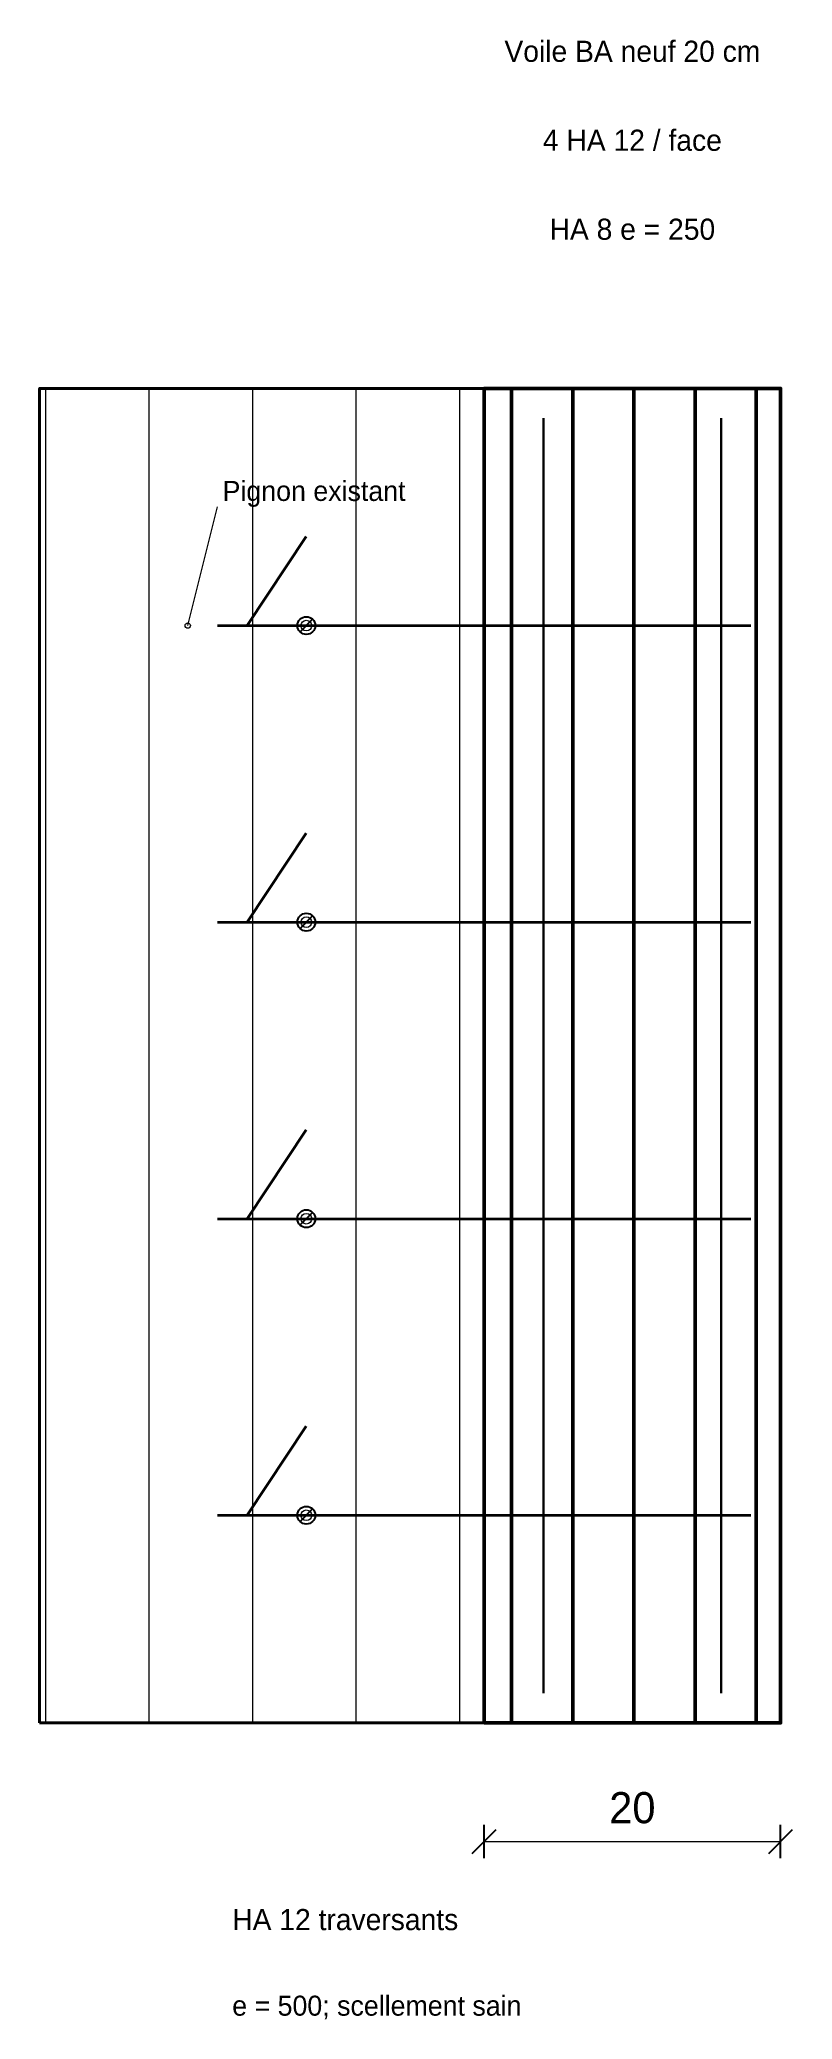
# Model space of a CAD drawing. Header units: centimetres. Extents: x -23 to 791, y -348 to 85.
# Drawn here: x 740 to 790.8, y -280 to -146.5 of the extents above; entities that cross this region are included whole.
import ezdxf

# ---------------------------------------------------------------- set-up
doc = ezdxf.new("R2010")
doc.units = ezdxf.units.CM
for name, color, linetype, lineweight in [('STR_COFFRAGE_BA', 6, 'CONTINUOUS', 50), ('STR_COTATIONS_TEXTES', 7, 'CONTINUOUS', 25), ('STR_EXISTANT', 7, 'CONTINUOUS', 18), ('STR_FERRAILLAGE', 6, 'CONTINUOUS', 40)]:
    doc.layers.add(name, color=color, linetype=linetype, lineweight=lineweight)

msp = doc.modelspace()

# ---------------------------------------------------------------- texts
at = {"layer": 'STR_COTATIONS_TEXTES'}
for s, insert, char_height, attachment_point in [('Voile BA neuf 20 cm', (780, -148), 1.425, 8), ('4 HA 12 / face', (780, -154), 1.425, 8), ('HA 8 e = 250', (780, -160), 1.425, 8), ('Pignon existant', (752.35, -178), 1.35, 7), ('20', (780, -266.8), 2.1, 8), ('HA 12 traversants', (753, -274), 1.425, 7), ('e = 500; scellement sain', (753, -280), 1.35, 7)]:
    msp.add_mtext(s, dxfattribs=dict(at, insert=insert, char_height=char_height, attachment_point=attachment_point))

# ---------------------------------------------------------------- hatches: boundary and pattern name
at = {"layer": 'STR_COFFRAGE_BA'}
h = msp.add_hatch(dxfattribs=at)
h.set_pattern_fill('ANSI31', scale=1.3, angle=45)
h.paths.add_polyline_path([(770, -260), (790, -260), (790, -170), (770, -170)])
at = {"layer": 'STR_EXISTANT'}
h = msp.add_hatch(dxfattribs=at)
h.set_pattern_fill('ANSI31', scale=2.2, angle=45)
h.paths.add_polyline_path([(740, -260), (770, -260), (770, -170), (740, -170)])

# ---------------------------------------------------------------- linework, layer by layer
at = {"layer": 'STR_COFFRAGE_BA', "lineweight": 50}
msp.add_lwpolyline([(770, -260), (790, -260), (790, -170), (770, -170), (770, -260)], dxfattribs=at)
at = {"layer": 'STR_COTATIONS_TEXTES', "lineweight": 18}
for p, q in [((750, -186), (752, -178)), ((770, -268), (790, -268))]:
    msp.add_line(p, q, dxfattribs=at)
at = {"layer": 'STR_COTATIONS_TEXTES', "lineweight": 25}
for p, q in [((770, -269.125), (770, -266.875)), ((790, -269.125), (790, -266.875)), ((769.2, -268.8), (770.8, -267.2)), ((789.2, -268.8), (790.8, -267.2))]:
    msp.add_line(p, q, dxfattribs=at)
at = {"layer": 'STR_COTATIONS_TEXTES', "lineweight": 18}
msp.add_circle((750, -186), 0.18, dxfattribs=at)
at = {"layer": 'STR_EXISTANT', "lineweight": 40}
msp.add_lwpolyline([(740, -260), (770, -260), (770, -170), (740, -170), (740, -260)], dxfattribs=at)
at = {"layer": 'STR_FERRAILLAGE', "lineweight": 30}
for p, q in [((774, -258), (774, -172)), ((786, -258), (786, -172)), ((754, -186), (758, -180)), ((754, -206), (758, -200)), ((754, -226), (758, -220)), ((754, -246), (758, -240))]:
    msp.add_line(p, q, dxfattribs=at)
at = {"layer": 'STR_FERRAILLAGE', "lineweight": 25}
for p, q in [((757.5758, -186.4242), (758.4242, -185.5758)), ((757.5758, -206.4242), (758.4242, -205.5758)), ((757.5758, -226.4242), (758.4242, -225.5758)), ((757.5758, -246.4242), (758.4242, -245.5758))]:
    msp.add_line(p, q, dxfattribs=at)
at = {"layer": 'STR_FERRAILLAGE', "lineweight": 35}
for p, q in [((752, -186), (788, -186)), ((752, -206), (788, -206)), ((752, -226), (788, -226)), ((752, -246), (788, -246))]:
    msp.add_line(p, q, dxfattribs=at)
at = {"layer": 'STR_FERRAILLAGE', "lineweight": 25}
for centre in [(758, -186), (758, -206), (758, -226), (758, -246)]:
    msp.add_circle(centre, 0.6, dxfattribs=at)
at = {"layer": 'STR_FERRAILLAGE', "lineweight": 13}
for centre in [(758, -186), (758, -206), (758, -226), (758, -246)]:
    msp.add_circle(centre, 0.36, dxfattribs=at)

msp.set_redraw_order([(e.dxf.handle, doc.entitydb.next_handle()) for e in msp.query("TEXT MTEXT ATTDEF DIMENSION ARC_DIMENSION")])  # texts and dimensions are drawn at this point

doc.saveas('drawing.dxf')
